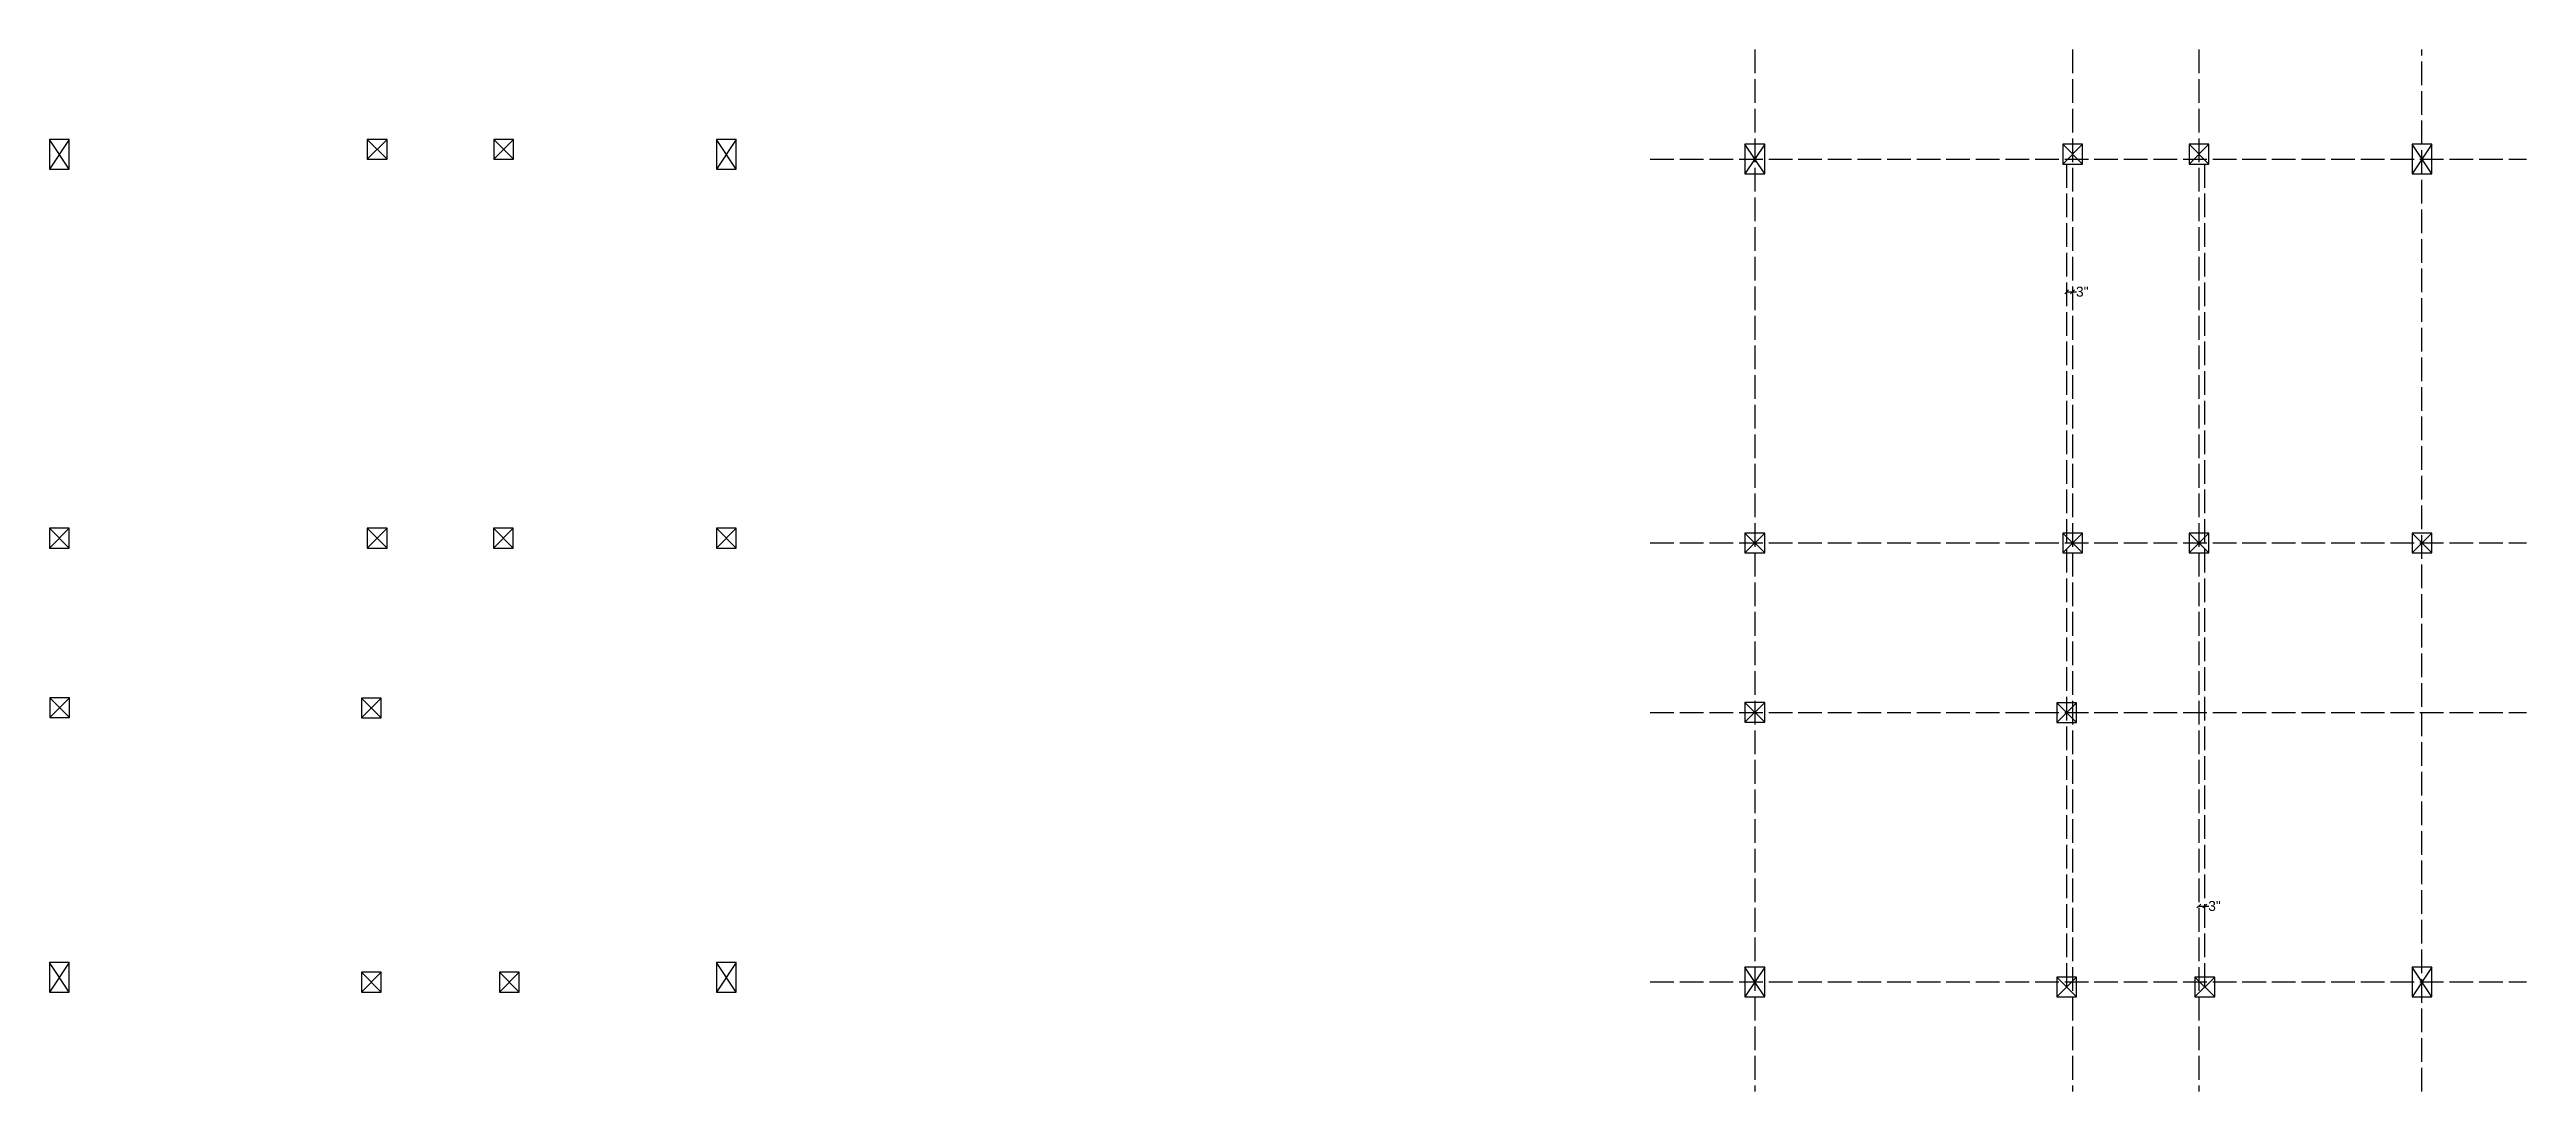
# Model space of a CAD drawing. Header units: inches. Extents: x 723 to 5339, y 980 to 3634.
# Drawn here: x 723 to 1978, y 3093 to 3621 of the extents above; entities that cross this region are included whole.
import ezdxf

# ---------------------------------------------------------------- set-up
doc = ezdxf.new("R2010")
doc.units = ezdxf.units.IN
doc.header["$MEASUREMENT"] = 0
doc.linetypes.add('ACAD_ISO02W100', pattern=[15, 12, -3])
doc.layers.add('W1', color=40, linetype='Continuous')
doc.styles.get("Standard").update_dxf_attribs({"font": 'arial.ttf'})
doc.dimstyles.get("Standard").update_dxf_attribs({"dimtxt": 5, "dimasz": 2, "dimexe": 0.18, "dimexo": 0.0625, "dimgap": 0.09, "dimtad": 0, "dimtih": 1, "dimtoh": 1, "dimdec": 0, "dimzin": 0, "dimdsep": 46, "dimlunit": 4, "dimtxsty": 'Standard', "dimblk": 'OBLIQUE', "dimcen": 2, "dimse1": 1, "dimse2": 1, "dimclrd": 2, "dimadec": 0, "dimazin": 0, "dimtfac": 1, "dimtdec": 0, "dimtofl": 0, "dimtmove": 0, "dimatfit": 3, "dimfxl": 1, "dimtolj": 1, "dimtzin": 0, "dimarcsym": 0})

msp = doc.modelspace()

# ---------------------------------------------------------------- blocks, each defined once
blk = doc.blocks.new('_Oblique')
at = {"color": 0, "linetype": 'ByBlock', "lineweight": -2}
blk.add_line((-0.5, -0.5), (0.5, 0.5), dxfattribs=at)
blk = doc.blocks.new('*D21')
at = {"color": 2, "lineweight": -2, "transparency": 16777216}
for p, q in [((1744.7, 3498.3), (1747.7, 3498.3)), ((1747.7, 3498.3), (1749.7, 3498.3))]:
    blk.add_line(p, q, dxfattribs=at)
at = {"layer": 'Defpoints', "color": 0, "transparency": 16777216}
for p in [(1744.7, 3498.3), (1747.7, 3498.3), (1747.7, 3498.3)]:
    blk.add_point(p, dxfattribs=at)
at = {"color": 2, "lineweight": -2, "transparency": 16777216, "xscale": 2, "yscale": 2, "zscale": 2, "rotation": 180}
blk.add_blockref('_Oblique', (1744.7, 3498.3), dxfattribs=at)
at = {"color": 2, "lineweight": -2, "transparency": 16777216, "xscale": 2, "yscale": 2, "zscale": 2}
blk.add_blockref('_Oblique', (1747.7, 3498.3), dxfattribs=at)
at = {"color": 0, "transparency": 16777216, "insert": (1752.6, 3498.3), "char_height": 5, "attachment_point": 5}
blk.add_mtext('\\A1;3"', dxfattribs=at)
blk = doc.blocks.new('*D22')
at = {"color": 2, "lineweight": -2, "transparency": 16777216}
for p, q in [((1811.7, 3187), (1814.7, 3187)), ((1814.7, 3187), (1816.7, 3187))]:
    blk.add_line(p, q, dxfattribs=at)
at = {"layer": 'Defpoints', "color": 0, "transparency": 16777216}
for p in [(1811.7, 3184.7), (1814.7, 3187), (1814.7, 3184.7)]:
    blk.add_point(p, dxfattribs=at)
at = {"color": 2, "lineweight": -2, "transparency": 16777216, "xscale": 2, "yscale": 2, "zscale": 2, "rotation": 180}
blk.add_blockref('_Oblique', (1811.7, 3187), dxfattribs=at)
at = {"color": 2, "lineweight": -2, "transparency": 16777216, "xscale": 2, "yscale": 2, "zscale": 2}
blk.add_blockref('_Oblique', (1814.7, 3187), dxfattribs=at)
at = {"color": 0, "transparency": 16777216, "insert": (1819.6, 3187), "char_height": 5, "attachment_point": 5}
blk.add_mtext('\\A1;3"', dxfattribs=at)

# ---------------------------------------------------------------- dimensions: what is measured, and where the dimension line sits
at = {"color": 7, "true_color": 0xffffff}
for base, p1, p2, picture, middle in [((1747.7, 3498.3), (1744.7, 3498.3), (1747.7, 3498.3), '*D21', (1752.6, 3498.3)), ((1814.7, 3187), (1811.7, 3184.7), (1814.7, 3184.7), '*D22', (1819.6, 3187))]:
    dim = msp.add_linear_dim(base=base, p1=p1, p2=p2, dimstyle='Standard', dxfattribs=at)
    dim.commit()
    dim.dimension.update_dxf_attribs({"geometry": picture, "text_midpoint": middle})

# ---------------------------------------------------------------- linework, layer by layer
at = {"color": 7, "linetype": 'ACAD_ISO02W100', "true_color": 0xffffff}
for p, q in [((1586.7, 3621), (1586.7, 3093)), ((1747.7, 3621), (1747.7, 3093)), ((1811.7, 3621), (1811.7, 3093)), ((1924.7, 3093), (1924.7, 3621)), ((1533.7, 3565.5), (1977.7, 3565.5)), ((1744.7, 3146), (1744.7, 3563)), ((1814.7, 3146), (1814.7, 3563)), ((1533.7, 3371), (1977.7, 3371)), ((1533.7, 3285.1), (1977.7, 3285.1)), ((1533.7, 3148.5), (1977.7, 3148.5))]:
    msp.add_line(p, q, dxfattribs=at)
at = {"layer": 'W1', "color": 132, "true_color": 0x20d9be}
for p, q in [((732.6, 3575.4), (722.6, 3560.4)), ((732.6, 3560.4), (722.6, 3575.4)), ((1070.6, 3575.4), (1060.6, 3560.4)), ((1070.6, 3560.4), (1060.6, 3575.4)), ((1591.7, 3573), (1581.7, 3558)), ((1591.7, 3558), (1581.7, 3573)), ((1929.7, 3573), (1919.7, 3558)), ((1929.7, 3558), (1919.7, 3573)), ((732.6, 3158.4), (722.6, 3143.4)), ((732.6, 3143.4), (722.6, 3158.4)), ((1070.6, 3158.4), (1060.6, 3143.4)), ((1070.6, 3143.4), (1060.6, 3158.4)), ((1591.7, 3156), (1581.7, 3141)), ((1591.7, 3141), (1581.7, 3156)), ((1929.7, 3156), (1919.7, 3141)), ((1929.7, 3141), (1919.7, 3156))]:
    msp.add_line(p, q, dxfattribs=at)
at = {"layer": 'W1', "color": 1}
for p, q in [((883.6, 3565.4), (893.6, 3575.4)), ((893.6, 3565.4), (883.6, 3575.4)), ((947.7, 3565.4), (957.7, 3575.4)), ((957.7, 3565.4), (947.7, 3575.4)), ((1742.7, 3563), (1752.7, 3573)), ((1752.7, 3563), (1742.7, 3573)), ((1806.7, 3563), (1816.7, 3573)), ((1816.7, 3563), (1806.7, 3573)), ((722.6, 3368.4), (732.6, 3378.4)), ((732.6, 3368.4), (722.6, 3378.4)), ((883.6, 3368.4), (893.6, 3378.4)), ((893.6, 3368.4), (883.6, 3378.4)), ((947.6, 3368.4), (957.6, 3378.4)), ((957.6, 3368.4), (947.6, 3378.4)), ((1060.6, 3368.4), (1070.6, 3378.4)), ((1070.6, 3368.4), (1060.6, 3378.4)), ((1581.7, 3366), (1591.7, 3376)), ((1591.7, 3366), (1581.7, 3376)), ((1742.7, 3366), (1752.7, 3376)), ((1752.7, 3366), (1742.7, 3376)), ((1806.7, 3366), (1816.7, 3376)), ((1816.7, 3366), (1806.7, 3376)), ((1919.7, 3366), (1929.7, 3376)), ((1929.7, 3366), (1919.7, 3376)), ((722.7, 3282.5), (732.7, 3292.5)), ((732.7, 3282.5), (722.7, 3292.5)), ((880.6, 3282.4), (890.6, 3292.4)), ((890.6, 3282.4), (880.6, 3292.4)), ((1581.7, 3280.1), (1591.7, 3290.1)), ((1591.7, 3280.1), (1581.7, 3290.1)), ((1739.7, 3280), (1749.7, 3290)), ((1749.7, 3280), (1739.7, 3290)), ((880.6, 3143.4), (890.6, 3153.4)), ((890.6, 3143.4), (880.6, 3153.4)), ((950.6, 3143.4), (960.6, 3153.4)), ((960.6, 3143.4), (950.6, 3153.4)), ((1739.7, 3141), (1749.7, 3151)), ((1749.7, 3141), (1739.7, 3151)), ((1809.7, 3141), (1819.7, 3151)), ((1819.7, 3141), (1809.7, 3151))]:
    msp.add_line(p, q, dxfattribs=at)
at = {"layer": 'W1', "color": 132, "true_color": 0x20d9be}
for points in [[(722.6, 3560.4), (732.6, 3560.4), (732.6, 3575.4), (722.6, 3575.4)], [(1060.6, 3560.4), (1070.6, 3560.4), (1070.6, 3575.4), (1060.6, 3575.4)], [(1581.7, 3558), (1591.7, 3558), (1591.7, 3573), (1581.7, 3573)], [(1919.7, 3558), (1929.7, 3558), (1929.7, 3573), (1919.7, 3573)], [(722.6, 3143.4), (732.6, 3143.4), (732.6, 3158.4), (722.6, 3158.4)], [(1060.6, 3143.4), (1070.6, 3143.4), (1070.6, 3158.4), (1060.6, 3158.4)], [(1581.7, 3141), (1591.7, 3141), (1591.7, 3156), (1581.7, 3156)], [(1919.7, 3141), (1929.7, 3141), (1929.7, 3156), (1919.7, 3156)]]:
    msp.add_lwpolyline(points, close=True, dxfattribs=at)
at = {"layer": 'W1', "color": 1}
for points in [[(883.6, 3565.4), (893.6, 3565.4), (893.6, 3575.4), (883.6, 3575.4)], [(947.7, 3565.4), (957.7, 3565.4), (957.7, 3575.4), (947.7, 3575.4)], [(1742.7, 3563), (1752.7, 3563), (1752.7, 3573), (1742.7, 3573)], [(1806.7, 3563), (1816.7, 3563), (1816.7, 3573), (1806.7, 3573)], [(722.6, 3368.4), (732.6, 3368.4), (732.6, 3378.4), (722.6, 3378.4)], [(883.6, 3368.4), (893.6, 3368.4), (893.6, 3378.4), (883.6, 3378.4)], [(947.6, 3368.4), (957.6, 3368.4), (957.6, 3378.4), (947.6, 3378.4)], [(1060.6, 3368.4), (1070.6, 3368.4), (1070.6, 3378.4), (1060.6, 3378.4)], [(1581.7, 3366), (1591.7, 3366), (1591.7, 3376), (1581.7, 3376)], [(1742.7, 3366), (1752.7, 3366), (1752.7, 3376), (1742.7, 3376)], [(1806.7, 3366), (1816.7, 3366), (1816.7, 3376), (1806.7, 3376)], [(1919.7, 3366), (1929.7, 3366), (1929.7, 3376), (1919.7, 3376)], [(722.7, 3282.5), (732.7, 3282.5), (732.7, 3292.5), (722.7, 3292.5)], [(880.6, 3282.4), (890.6, 3282.4), (890.6, 3292.4), (880.6, 3292.4)], [(1581.7, 3280.1), (1591.7, 3280.1), (1591.7, 3290.1), (1581.7, 3290.1)], [(1739.7, 3280), (1749.7, 3280), (1749.7, 3290), (1739.7, 3290)], [(880.6, 3143.4), (890.6, 3143.4), (890.6, 3153.4), (880.6, 3153.4)], [(950.6, 3143.4), (960.6, 3143.4), (960.6, 3153.4), (950.6, 3153.4)], [(1739.7, 3141), (1749.7, 3141), (1749.7, 3151), (1739.7, 3151)], [(1809.7, 3141), (1819.7, 3141), (1819.7, 3151), (1809.7, 3151)]]:
    msp.add_lwpolyline(points, close=True, dxfattribs=at)

msp.set_redraw_order([(e.dxf.handle, doc.entitydb.next_handle()) for e in msp.query("TEXT MTEXT ATTDEF DIMENSION ARC_DIMENSION")])  # texts and dimensions are drawn at this point

doc.saveas('drawing.dxf')
